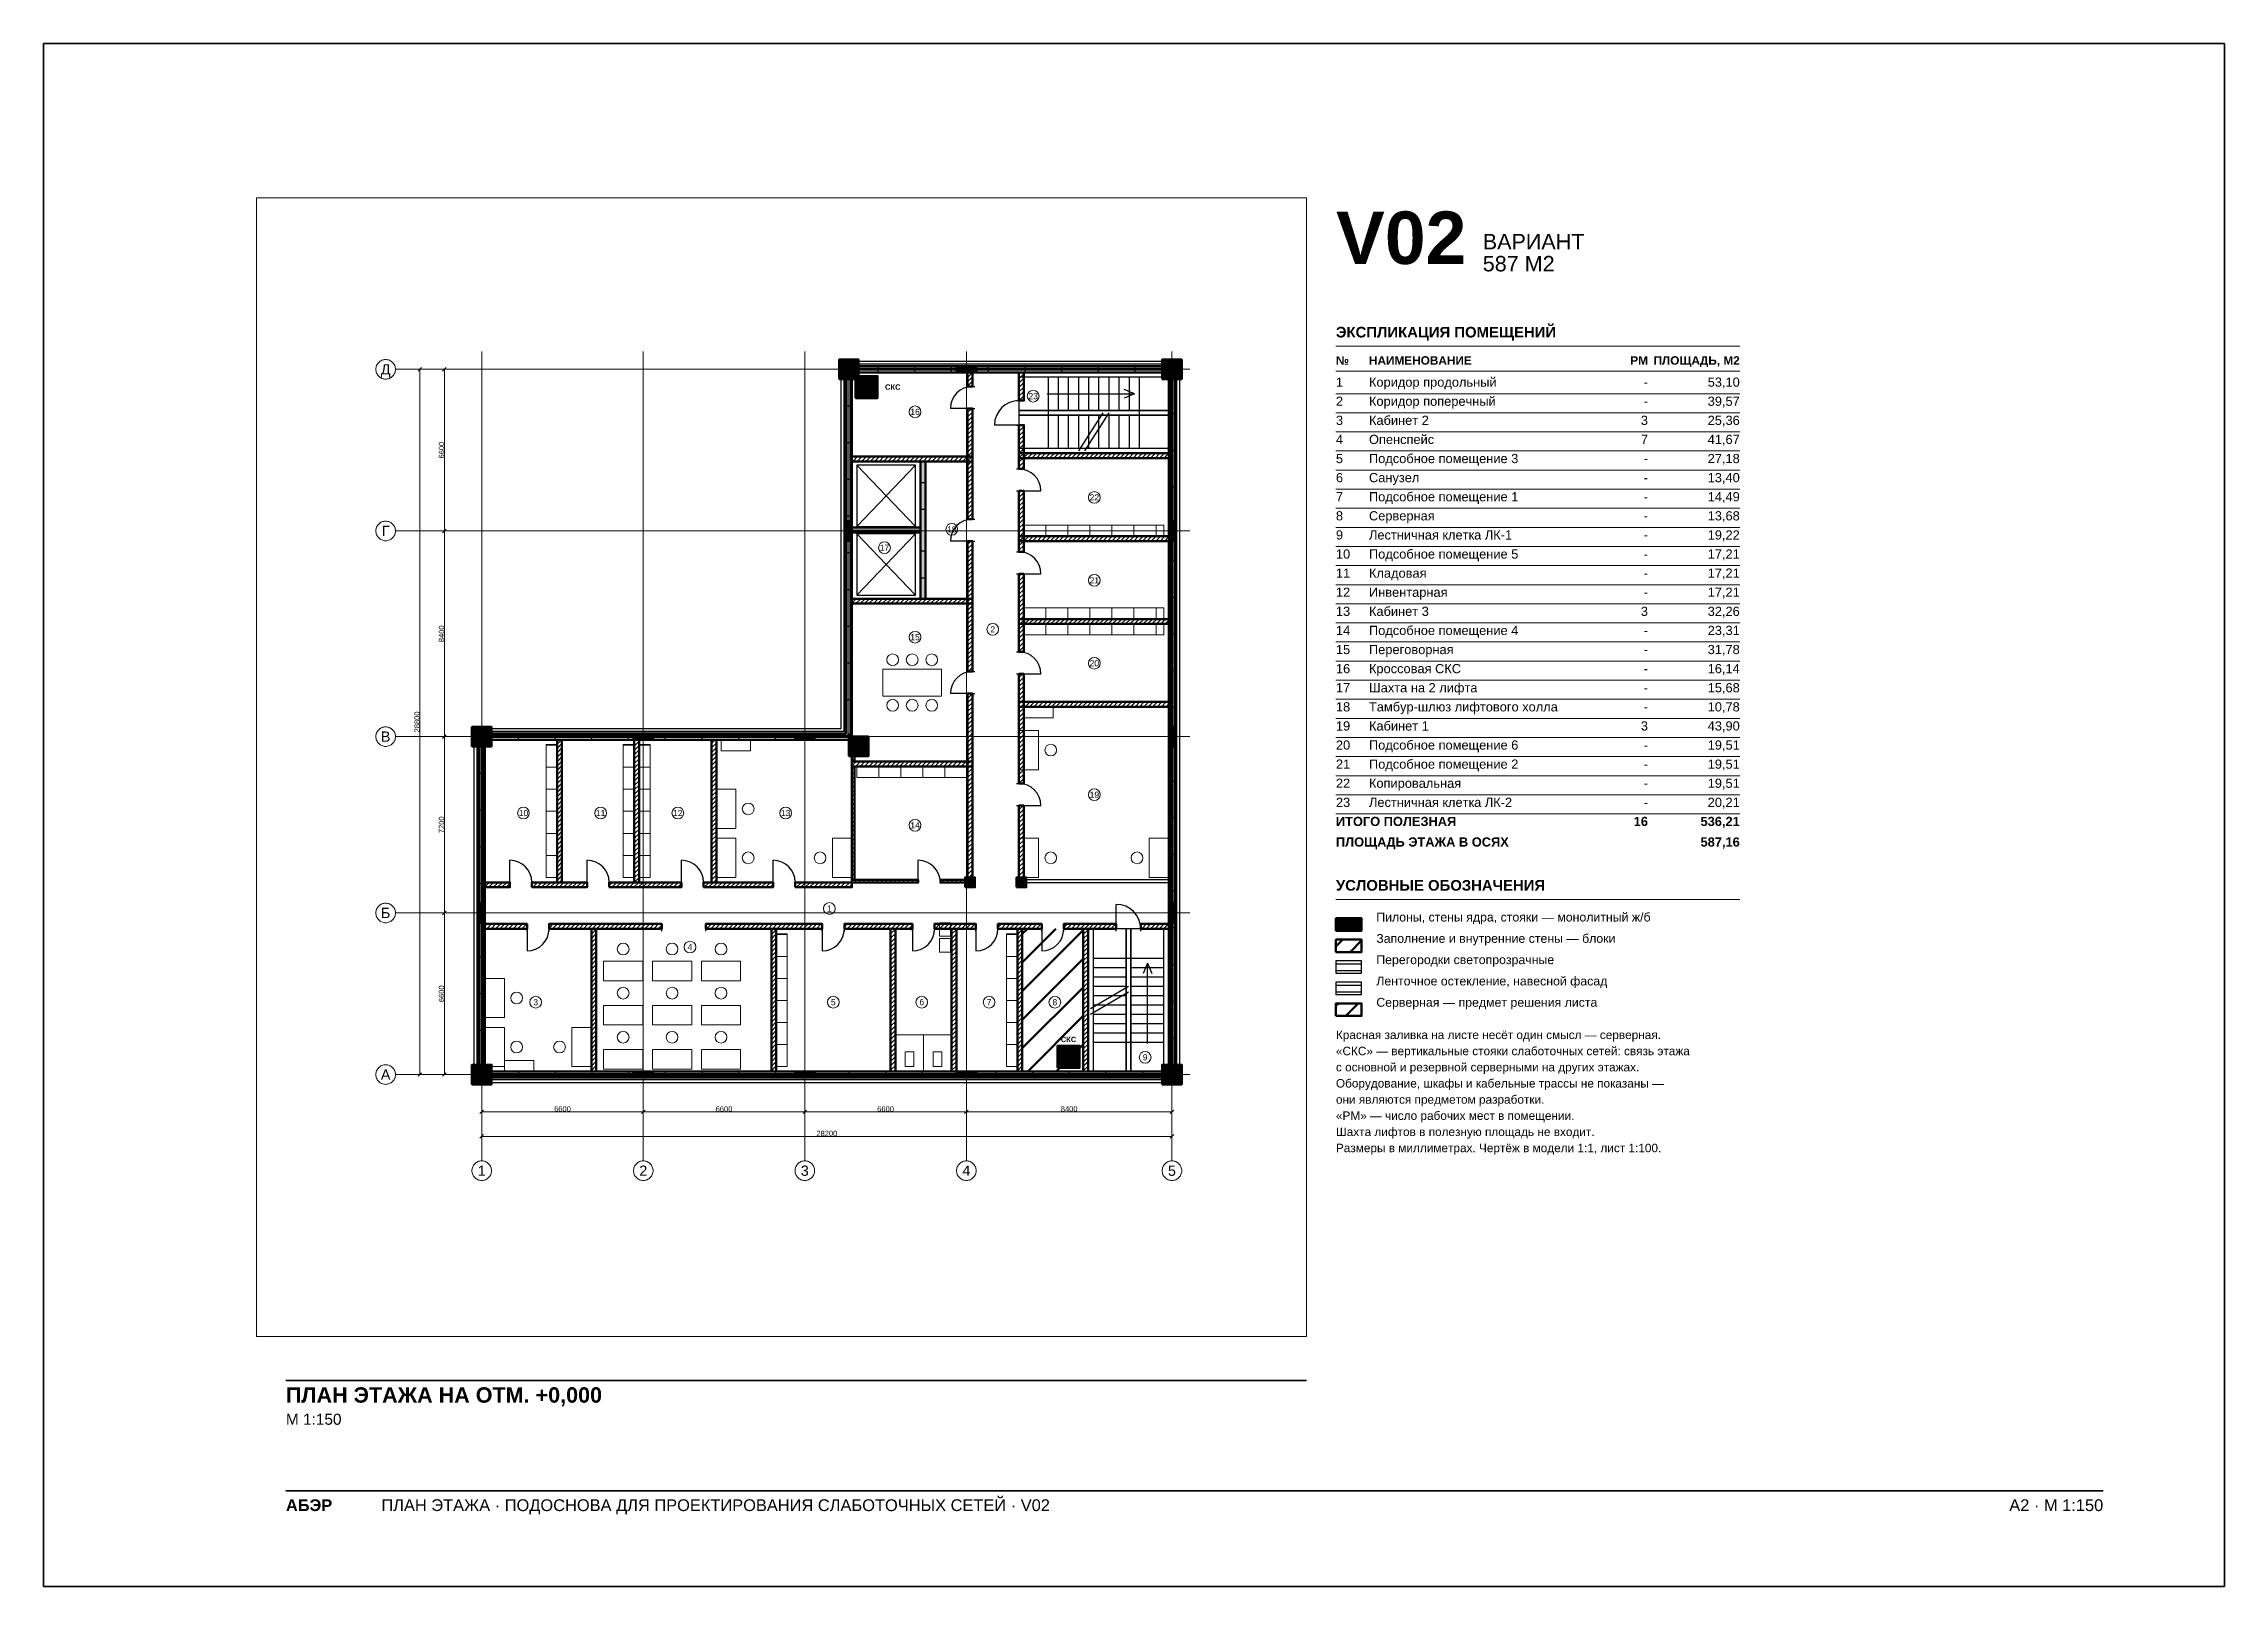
# Paper-space layout 'A2-1-100' of a CAD drawing. Header units: millimetres. Extents: x 0 to 594, y 0 to 420.
# The model-space entities are those that its viewports show. They can reach past a viewport. Long polylines and large blocks are cut down to what shows.
import ezdxf
from ezdxf.enums import TextEntityAlignment as Align

# ---------------------------------------------------------------- set-up
doc = ezdxf.new("R2010")
doc.units = ezdxf.units.MM
doc.linetypes.add('CENTER2', pattern=[2.541, 1.587, -0.318, 0.318, -0.318])
for name, color, linetype, lineweight in [('A-ANNO-LEGEND', 7, 'CONTINUOUS', 18), ('A-ANNO-NOTES', 8, 'CONTINUOUS', 13), ('A-ANNO-ROOM', 7, 'CONTINUOUS', 18), ('A-ANNO-TABLE', 7, 'CONTINUOUS', 18), ('A-DIMS', 8, 'CONTINUOUS', 13), ('A-DOOR', 3, 'CONTINUOUS', 25), ('A-ELEV', 7, 'CONTINUOUS', 25), ('A-FACADE-PANEL', 8, 'CONTINUOUS', 25), ('A-FURN', 8, 'CONTINUOUS', 18), ('A-GLAZ-RIBBON', 5, 'CONTINUOUS', 25), ('A-GRID', 8, 'CENTER2', 13), ('A-HATCH', 9, 'CONTINUOUS', 9), ('A-OUTLINE', 7, 'CONTINUOUS', 50), ('A-SANI', 8, 'CONTINUOUS', 18), ('A-STAIR', 7, 'CONTINUOUS', 25), ('A-TITLE', 7, 'CONTINUOUS', 35), ('A-VIEWPORT', 8, 'CONTINUOUS', 9), ('A-WALL-BLOCK', 9, 'CONTINUOUS', 50), ('A-WALL-GLASS', 4, 'CONTINUOUS', 25), ('A-WALL-RC', 7, 'CONTINUOUS', 50), ('E-SCS-RISER', 1, 'CONTINUOUS', 50), ('E-SERVER-ROOM', 1, 'CONTINUOUS', 50)]:
    doc.layers.add(name, color=color, linetype=linetype, lineweight=lineweight)
doc.styles.add('Arial', font='arial.ttf')
doc.styles.add('Arial-Bold', font='arialbd.ttf')
doc.styles.get("Standard").update_dxf_attribs({"font": 'arial.ttf'})

psp = doc.layouts.new('A2-1-100')

# ---------------------------------------------------------------- texts
at = {"layer": 'A-ANNO-LEGEND'}
for s, height, style, p in [('УСЛОВНЫЕ ОБОЗНАЧЕНИЯ', 2.9, 'Arial-Bold', (352, 189.4)), ('Пилоны, стены ядра, стояки — монолитный ж/б', 2.4, 'Arial', (363, 181)), ('Заполнение и внутренние стены — блоки', 2.4, 'Arial', (363, 175.2)), ('Перегородки светопрозрачные', 2.4, 'Arial', (363, 169.4)), ('Ленточное остекление, навесной фасад', 2.4, 'Arial', (363, 163.6)), ('Серверная — предмет решения листа', 2.4, 'Arial', (363, 157.8))]:
    psp.add_text(s, height=height, dxfattribs=dict(at, style=style)).set_placement(p)
at = {"layer": 'A-ANNO-NOTES', "style": 'Arial'}
for s, p in [('Красная заливка на листе несёт один смысл — серверная.', (352, 149)), ('«СКС» — вертикальные стояки слаботочных сетей: связь этажа', (352, 144.6)), ('с основной и резервной серверными на других этажах.', (352, 140.2)), ('Оборудование, шкафы и кабельные трассы не показаны —', (352, 135.8)), ('они являются предметом разработки.', (352, 131.4)), ('«РМ» — число рабочих мест в помещении.', (352, 127)), ('Шахта лифтов в полезную площадь не входит.', (352, 122.6)), ('Размеры в миллиметрах. Чертёж в модели 1:1, лист 1:100.', (352, 118.2))]:
    psp.add_text(s, height=2.3, dxfattribs=at).set_placement(p)
at = {"layer": 'A-ANNO-TABLE'}
for s, height, style, p in [('ЭКСПЛИКАЦИЯ ПОМЕЩЕНИЙ', 2.9, 'Arial-Bold', (352, 340)), ('№', 2.3, 'Arial-Bold', (352, 332.6)), ('НАИМЕНОВАНИЕ', 2.3, 'Arial-Bold', (361, 332.6)), ('1', 2.5, 'Arial', (352, 326.6)), ('Коридор продольный', 2.5, 'Arial', (361, 326.6)), ('2', 2.5, 'Arial', (352, 321.4)), ('Коридор поперечный', 2.5, 'Arial', (361, 321.4)), ('3', 2.5, 'Arial', (352, 316.2)), ('Кабинет 2', 2.5, 'Arial', (361, 316.2)), ('4', 2.5, 'Arial', (352, 311)), ('Опенспейс', 2.5, 'Arial', (361, 311)), ('5', 2.5, 'Arial', (352, 305.8)), ('6', 2.5, 'Arial', (352, 300.6)), ('Санузел', 2.5, 'Arial', (361, 300.6)), ('Подсобное помещение 3', 2.5, 'Arial', (361, 305.8)), ('7', 2.5, 'Arial', (352, 295.4)), ('Подсобное помещение 1', 2.5, 'Arial', (361, 295.4)), ('8', 2.5, 'Arial', (352, 290.2)), ('Серверная', 2.5, 'Arial', (361, 290.2)), ('9', 2.5, 'Arial', (352, 285)), ('Лестничная клетка ЛК-1', 2.5, 'Arial', (361, 285)), ('10', 2.5, 'Arial', (352, 279.8)), ('Подсобное помещение 5', 2.5, 'Arial', (361, 279.8)), ('11', 2.5, 'Arial', (352, 274.6)), ('Кладовая', 2.5, 'Arial', (361, 274.6)), ('12', 2.5, 'Arial', (352, 269.4)), ('Инвентарная', 2.5, 'Arial', (361, 269.4)), ('13', 2.5, 'Arial', (352, 264.2)), ('14', 2.5, 'Arial', (352, 259)), ('Подсобное помещение 4', 2.5, 'Arial', (361, 259)), ('Кабинет 3', 2.5, 'Arial', (361, 264.2)), ('15', 2.5, 'Arial', (352, 253.8)), ('Переговорная', 2.5, 'Arial', (361, 253.8)), ('16', 2.5, 'Arial', (352, 248.6)), ('Кроссовая СКС', 2.5, 'Arial', (361, 248.6)), ('17', 2.5, 'Arial', (352, 243.4)), ('Шахта на 2 лифта', 2.5, 'Arial', (361, 243.4)), ('18', 2.5, 'Arial', (352, 238.2)), ('Тамбур-шлюз лифтового холла', 2.5, 'Arial', (361, 238.2)), ('19', 2.5, 'Arial', (352, 233)), ('Кабинет 1', 2.5, 'Arial', (361, 233)), ('20', 2.5, 'Arial', (352, 227.8)), ('Подсобное помещение 6', 2.5, 'Arial', (361, 227.8)), ('21', 2.5, 'Arial', (352, 222.6)), ('22', 2.5, 'Arial', (352, 217.4)), ('Подсобное помещение 2', 2.5, 'Arial', (361, 222.6)), ('Копировальная', 2.5, 'Arial', (361, 217.4)), ('23', 2.5, 'Arial', (352, 212.2)), ('Лестничная клетка ЛК-2', 2.5, 'Arial', (361, 212.2)), ('ИТОГО ПОЛЕЗНАЯ', 2.5, 'Arial-Bold', (352, 207)), ('ПЛОЩАДЬ ЭТАЖА В ОСЯХ', 2.5, 'Arial-Bold', (352, 201.4))]:
    psp.add_text(s, height=height, dxfattribs=dict(at, style=style)).set_placement(p)
for s, height, style, p in [('РМ', 2.3, 'Arial-Bold', (437, 332.6)), ('ПЛОЩАДЬ, М2', 2.3, 'Arial-Bold', (462, 332.6)), ('-', 2.5, 'Arial', (437, 326.6)), ('53,10', 2.5, 'Arial', (462, 326.6)), ('-', 2.5, 'Arial', (437, 321.4)), ('39,57', 2.5, 'Arial', (462, 321.4)), ('3', 2.5, 'Arial', (437, 316.2)), ('25,36', 2.5, 'Arial', (462, 316.2)), ('7', 2.5, 'Arial', (437, 311)), ('41,67', 2.5, 'Arial', (462, 311)), ('-', 2.5, 'Arial', (437, 305.8)), ('27,18', 2.5, 'Arial', (462, 305.8)), ('13,40', 2.5, 'Arial', (462, 300.6)), ('-', 2.5, 'Arial', (437, 300.6)), ('14,49', 2.5, 'Arial', (462, 295.4)), ('-', 2.5, 'Arial', (437, 295.4)), ('-', 2.5, 'Arial', (437, 290.2)), ('13,68', 2.5, 'Arial', (462, 290.2)), ('-', 2.5, 'Arial', (437, 285)), ('19,22', 2.5, 'Arial', (462, 285)), ('-', 2.5, 'Arial', (437, 279.8)), ('17,21', 2.5, 'Arial', (462, 279.8)), ('-', 2.5, 'Arial', (437, 274.6)), ('17,21', 2.5, 'Arial', (462, 274.6)), ('-', 2.5, 'Arial', (437, 269.4)), ('17,21', 2.5, 'Arial', (462, 269.4)), ('3', 2.5, 'Arial', (437, 264.2)), ('32,26', 2.5, 'Arial', (462, 264.2)), ('23,31', 2.5, 'Arial', (462, 259)), ('-', 2.5, 'Arial', (437, 259)), ('31,78', 2.5, 'Arial', (462, 253.8)), ('-', 2.5, 'Arial', (437, 253.8)), ('-', 2.5, 'Arial', (437, 248.6)), ('16,14', 2.5, 'Arial', (462, 248.6)), ('-', 2.5, 'Arial', (437, 243.4)), ('15,68', 2.5, 'Arial', (462, 243.4)), ('-', 2.5, 'Arial', (437, 238.2)), ('10,78', 2.5, 'Arial', (462, 238.2)), ('3', 2.5, 'Arial', (437, 233)), ('43,90', 2.5, 'Arial', (462, 233)), ('-', 2.5, 'Arial', (437, 227.8)), ('19,51', 2.5, 'Arial', (462, 227.8)), ('-', 2.5, 'Arial', (437, 222.6)), ('19,51', 2.5, 'Arial', (462, 222.6)), ('19,51', 2.5, 'Arial', (462, 217.4)), ('-', 2.5, 'Arial', (437, 217.4)), ('20,21', 2.5, 'Arial', (462, 212.2)), ('16', 2.5, 'Arial-Bold', (437, 207)), ('-', 2.5, 'Arial', (437, 212.2)), ('536,21', 2.5, 'Arial-Bold', (462, 207)), ('587,16', 2.5, 'Arial-Bold', (462, 201.4))]:
    psp.add_text(s, height=height, dxfattribs=dict(at, style=style)).set_placement(p, align=Align.RIGHT)
at = {"layer": 'A-TITLE'}
for s, height, style, p in [('V02', 14.3, 'Arial-Bold', (352, 360)), ('ВАРИАНТ', 4.2, 'Arial', (392, 364)), ('587 М2', 4.2, 'Arial', (392, 358)), ('ПЛАН ЭТАЖА НА ОТМ. +0,000', 4.2, 'Arial-Bold', (66, 50)), ('М 1:150', 3, 'Arial', (66, 44)), ('ПЛАН ЭТАЖА · ПОДОСНОВА ДЛЯ ПРОЕКТИРОВАНИЯ СЛАБОТОЧНЫХ СЕТЕЙ · V02', 3.2, 'Arial', (92, 20.5)), ('АБЭР', 3.2, 'Arial-Bold', (66, 20.5))]:
    psp.add_text(s, height=height, dxfattribs=dict(at, style=style)).set_placement(p)
at = {"layer": 'A-TITLE', "style": 'Arial'}
psp.add_text('A2 · М 1:150', height=3.2, dxfattribs=at).set_placement((561, 20.5), align=Align.RIGHT)

msp = doc.modelspace()

# ---------------------------------------------------------------- texts
at = {"layer": 'A-ANNO-ROOM'}
for s, p in [('23', (22530, 27705)), ('16', (17705, 27064)), ('22', (25030, 23569)), ('18', (19205, 22264)), ('17', (16455, 21514)), ('21', (25030, 20184)), ('15', (17705, 17862)), ('2', (20880, 18180)), ('20', (25030, 16798)), ('10', (1705, 10680)), ('11', (4859, 10680)), ('12', (8013, 10680)), ('13', (12417, 10680)), ('19', (25030, 11430)), ('14', (17705, 10180)), ('1', (14205, 6780)), ('4', (8509, 5205)), ('3', (2205, 2955)), ('5', (14363, 2955)), ('6', (17979, 2955)), ('7', (20729, 2955)), ('8', (23417, 2955)), ('9', (27105, 705))]:
    msp.add_text(s, height=250, dxfattribs=at).set_placement(p, align=Align.MIDDLE_CENTER)
at = {"layer": 'A-DIMS'}
for s, p in [('6600', (-1645, 25500)), ('8400', (-1645, 18000)), ('28800', (-2645, 14400)), ('7200', (-1645, 10200)), ('6600', (-1645, 3300))]:
    msp.add_text(s, height=220, rotation=90, dxfattribs=at).set_placement(p, align=Align.MIDDLE_CENTER)
for s, p in [('6600', (3300, -1405)), ('6600', (9900, -1405)), ('6600', (16500, -1405)), ('8400', (24000, -1405)), ('28200', (14100, -2405))]:
    msp.add_text(s, height=220, dxfattribs=at).set_placement(p, align=Align.MIDDLE_CENTER)
at = {"layer": 'A-GRID'}
for s, p in [('Д', (-3925, 28800)), ('Г', (-3925, 22200)), ('В', (-3925, 13800)), ('Б', (-3925, 6600)), ('А', (-3925, 0)), ('1', (0, -3925)), ('2', (6600, -3925)), ('3', (13200, -3925)), ('4', (19800, -3925)), ('5', (28200, -3925))]:
    msp.add_text(s, height=420, dxfattribs=at).set_placement(p, align=Align.MIDDLE_CENTER)
at = {"layer": 'E-SCS-RISER', "style": 'Arial-Bold'}
for p in [(16795, 28075), (23975, 1435)]:
    msp.add_text('СКС', height=220, dxfattribs=at).set_placement(p, align=Align.MIDDLE_CENTER)

# ---------------------------------------------------------------- hatches: boundary and pattern name
at = {"layer": 'A-HATCH'}
h = msp.add_hatch(dxfattribs=at)
h.set_pattern_fill('ANSI31', scale=40)
h.paths.add_polyline_path([(19850, 28104), (20050, 28104), (20050, 28675), (20050, 28675), (19850, 28675), (19850, 28675)])
h = msp.add_hatch(dxfattribs=at)
h.set_pattern_fill('ANSI31', scale=40)
h.paths.add_polyline_path([(21950, 27525), (22150, 27525), (22150, 28675), (22150, 28675), (21950, 28675), (21950, 28675)])
h = msp.add_hatch(dxfattribs=at)
h.set_pattern_fill('ANSI31', scale=40)
h.paths.add_polyline_path([(19850, 22684), (20050, 22684), (20050, 27204), (19850, 27204)])
h = msp.add_hatch(dxfattribs=at)
h.set_pattern_fill('ANSI31', scale=40)
h.paths.add_polyline_path([(21950, 24732), (22150, 24732), (22150, 26525), (21950, 26525)])
h = msp.add_hatch(dxfattribs=at)
h.set_pattern_fill('ANSI31', scale=40)
h.paths.add_polyline_path([(15125, 25034), (15125, 25034), (20050, 25034), (20050, 25234), (15125, 25234), (15125, 25234)])
h = msp.add_hatch(dxfattribs=at)
h.set_pattern_fill('ANSI31', scale=40)
h.paths.add_polyline_path([(21950, 25175), (28075, 25175), (28075, 25175), (28075, 25375), (28075, 25375), (21950, 25375)])
h = msp.add_hatch(dxfattribs=at)
h.set_pattern_fill('ANSI31', scale=40)
h.paths.add_polyline_path([(21950, 21346), (22150, 21346), (22150, 23832), (21950, 23832)])
h = msp.add_hatch(dxfattribs=at)
h.set_pattern_fill('ANSI31', scale=40)
h.paths.add_polyline_path([(19850, 16458), (20050, 16458), (20050, 21784), (19850, 21784)])
h = msp.add_hatch(dxfattribs=at)
h.set_pattern_fill('ANSI31', scale=40)
h.paths.add_polyline_path([(21950, 21789), (28075, 21789), (28075, 21789), (28075, 21989), (28075, 21989), (21950, 21989)])
h = msp.add_hatch(dxfattribs=at)
h.set_pattern_fill('ANSI31', scale=40)
h.paths.add_polyline_path([(21950, 17261), (22150, 17261), (22150, 20446), (21950, 20446)])
h = msp.add_hatch(dxfattribs=at)
h.set_pattern_fill('ANSI31', scale=40)
h.paths.add_polyline_path([(15125, 19234), (15125, 19234), (20050, 19234), (20050, 19434), (15125, 19434), (15125, 19434)])
h = msp.add_hatch(dxfattribs=at)
h.set_pattern_fill('ANSI31', scale=40)
h.paths.add_polyline_path([(21950, 18404), (28075, 18404), (28075, 18404), (28075, 18604), (28075, 18604), (21950, 18604)])
h = msp.add_hatch(dxfattribs=at)
h.set_pattern_fill('ANSI31', scale=40)
h.paths.add_polyline_path([(21950, 11884), (22150, 11884), (22150, 16361), (21950, 16361)])
h = msp.add_hatch(dxfattribs=at)
h.set_pattern_fill('ANSI31', scale=40)
h.paths.add_polyline_path([(19850, 7850), (20050, 7850), (20050, 15558), (19850, 15558)])
h = msp.add_hatch(dxfattribs=at)
h.set_pattern_fill('ANSI31', scale=40)
h.paths.add_polyline_path([(21950, 15018), (28075, 15018), (28075, 15018), (28075, 15218), (28075, 15218), (21950, 15218)])
h = msp.add_hatch(dxfattribs=at)
h.set_pattern_fill('ANSI31', scale=40)
h.paths.add_polyline_path([(3079, 7850), (3279, 7850), (3279, 13675), (3279, 13675), (3079, 13675), (3079, 13675)])
h = msp.add_hatch(dxfattribs=at)
h.set_pattern_fill('ANSI31', scale=40)
h.paths.add_polyline_path([(6233, 7850), (6433, 7850), (6433, 13675), (6433, 13675), (6233, 13675), (6233, 13675)])
h = msp.add_hatch(dxfattribs=at)
h.set_pattern_fill('ANSI31', scale=40)
h.paths.add_polyline_path([(9387, 7850), (9587, 7850), (9587, 13675), (9587, 13675), (9387, 13675), (9387, 13675)])
h = msp.add_hatch(dxfattribs=at)
h.set_pattern_fill('ANSI31', scale=40)
h.paths.add_polyline_path([(15125, 12782), (15225, 12782), (15225, 13675), (15225, 13675), (15125, 13675), (15125, 13675)])
h = msp.add_hatch(dxfattribs=at)
h.set_pattern_fill('ANSI31', scale=40)
h.paths.add_polyline_path([(15125, 12582), (20050, 12582), (20050, 12782), (15125, 12782)])
h = msp.add_hatch(dxfattribs=at)
h.set_pattern_fill('ANSI31', scale=40)
h.paths.add_polyline_path([(15125, 7950), (15225, 7950), (15225, 12582), (15125, 12582)])
h = msp.add_hatch(dxfattribs=at)
h.set_pattern_fill('ANSI31', scale=40)
h.paths.add_polyline_path([(21950, 7850), (22150, 7850), (22150, 10984), (21950, 10984)])
h = msp.add_hatch(dxfattribs=at)
h.set_pattern_fill('ANSI31', scale=40)
h.paths.add_polyline_path([(125, 7650), (125, 7650), (1152, 7650), (1152, 7850), (125, 7850), (125, 7850)])
h = msp.add_hatch(dxfattribs=at)
h.set_pattern_fill('ANSI31', scale=40)
h.paths.add_polyline_path([(2052, 7650), (4306, 7650), (4306, 7850), (2052, 7850)])
h = msp.add_hatch(dxfattribs=at)
h.set_pattern_fill('ANSI31', scale=40)
h.paths.add_polyline_path([(5206, 7650), (8160, 7650), (8160, 7850), (5206, 7850)])
h = msp.add_hatch(dxfattribs=at)
h.set_pattern_fill('ANSI31', scale=40)
h.paths.add_polyline_path([(9060, 7650), (11906, 7650), (11906, 7850), (9060, 7850)])
h = msp.add_hatch(dxfattribs=at)
h.set_pattern_fill('ANSI31', scale=40)
h.paths.add_polyline_path([(12806, 7650), (15125, 7650), (15125, 7850), (12806, 7850)])
h = msp.add_hatch(dxfattribs=at)
h.set_pattern_fill('ANSI31', scale=40)
h.paths.add_polyline_path([(15125, 7850), (17838, 7850), (17838, 7950), (15125, 7950)])
h = msp.add_hatch(dxfattribs=at)
h.set_pattern_fill('ANSI31', scale=40)
h.paths.add_polyline_path([(18738, 7850), (19850, 7850), (19850, 7950), (18738, 7950)])
h = msp.add_hatch(dxfattribs=at)
h.set_pattern_fill('ANSI31', scale=40)
h.paths.add_polyline_path([(125, 5950), (125, 5950), (1852, 5950), (1852, 6150), (125, 6150), (125, 6150)])
h = msp.add_hatch(dxfattribs=at)
h.set_pattern_fill('ANSI31', scale=40)
h.paths.add_polyline_path([(2752, 5950), (7356, 5950), (7356, 6150), (2752, 6150)])
h = msp.add_hatch(dxfattribs=at)
h.set_pattern_fill('ANSI31', scale=40)
h.paths.add_polyline_path([(4479, 125), (4679, 125), (4679, 125), (4679, 5950), (4479, 5950), (4479, 125)])
h = msp.add_hatch(dxfattribs=at)
h.set_pattern_fill('ANSI31', scale=40)
h.paths.add_polyline_path([(9156, 5950), (13916, 5950), (13916, 6150), (9156, 6150)])
h = msp.add_hatch(dxfattribs=at)
h.set_pattern_fill('ANSI31', scale=40)
h.paths.add_polyline_path([(11833, 125), (12033, 125), (12033, 125), (12033, 5950), (11833, 5950), (11833, 125)])
h = msp.add_hatch(dxfattribs=at)
h.set_pattern_fill('ANSI31', scale=40)
h.paths.add_polyline_path([(14816, 5950), (17599, 5950), (17599, 6150), (14816, 6150)])
h = msp.add_hatch(dxfattribs=at)
h.set_pattern_fill('ANSI31', scale=40)
h.paths.add_polyline_path([(16699, 125), (16899, 125), (16899, 125), (16899, 5950), (16699, 5950), (16699, 125)])
h = msp.add_hatch(dxfattribs=at)
h.set_pattern_fill('ANSI31', scale=40)
h.paths.add_polyline_path([(18499, 5950), (20193, 5950), (20193, 6150), (18499, 6150)])
h = msp.add_hatch(dxfattribs=at)
h.set_pattern_fill('ANSI31', scale=40)
h.paths.add_polyline_path([(19199, 125), (19399, 125), (19399, 125), (19399, 5950), (19199, 5950), (19199, 125)])
h = msp.add_hatch(dxfattribs=at)
h.set_pattern_fill('ANSI31', scale=40)
h.paths.add_polyline_path([(21093, 5950), (22881, 5950), (22881, 6150), (21093, 6150)])
h = msp.add_hatch(dxfattribs=at)
h.set_pattern_fill('ANSI31', scale=40)
h.paths.add_polyline_path([(21887, 125), (22087, 125), (22087, 125), (22087, 5950), (21887, 5950), (21887, 125)])
h = msp.add_hatch(dxfattribs=at)
h.set_pattern_fill('ANSI31', scale=40)
h.paths.add_polyline_path([(23781, 5950), (25925, 5950), (25925, 6150), (23781, 6150)])
h = msp.add_hatch(dxfattribs=at)
h.set_pattern_fill('ANSI31', scale=40)
h.paths.add_polyline_path([(24575, 125), (24775, 125), (24775, 125), (24775, 5950), (24575, 5950), (24575, 125)])
h = msp.add_hatch(dxfattribs=at)
h.set_pattern_fill('ANSI31', scale=40)
h.paths.add_polyline_path([(26925, 5950), (28075, 5950), (28075, 5950), (28075, 6150), (28075, 6150), (26925, 6150)])
at = {"layer": 'A-WALL-RC'}
h = msp.add_hatch(color=7, dxfattribs=at)
h.dxf.hatch_style = 1
h.paths.add_polyline_path([(14600, 28400), (15400, 28400), (15400, 29200), (14600, 29200)])
h = msp.add_hatch(color=7, dxfattribs=at)
h.dxf.hatch_style = 1
h.paths.add_polyline_path([(19400, 28675), (20200, 28675), (20200, 28925), (19400, 28925)])
h = msp.add_hatch(color=7, dxfattribs=at)
h.dxf.hatch_style = 1
h.paths.add_polyline_path([(27800, 28400), (28600, 28400), (28600, 29200), (27800, 29200)])
h = msp.add_hatch(color=7, dxfattribs=at)
h.dxf.hatch_style = 1
h.paths.add_polyline_path([(17925, 19434), (18125, 19434), (18125, 25034), (17925, 25034)])
h = msp.add_hatch(color=7, dxfattribs=at)
h.dxf.hatch_style = 1
h.paths.add_polyline_path([(14875, 21800), (15125, 21800), (15125, 22600), (14875, 22600)])
h = msp.add_hatch(color=7, dxfattribs=at)
h.dxf.hatch_style = 1
h.paths.add_polyline_path([(15125, 22134), (15125, 22134), (17925, 22134), (17925, 22334), (15125, 22334), (15125, 22334)])
h = msp.add_hatch(color=7, dxfattribs=at)
h.dxf.hatch_style = 1
h.paths.add_polyline_path([(28075, 21800), (28325, 21800), (28325, 22600), (28075, 22600)])
h = msp.add_hatch(color=7, dxfattribs=at)
h.dxf.hatch_style = 1
h.paths.add_polyline_path([(-400, 13400), (400, 13400), (400, 14200), (-400, 14200)])
h = msp.add_hatch(color=7, dxfattribs=at)
h.dxf.hatch_style = 1
h.paths.add_polyline_path([(6200, 13675), (7000, 13675), (7000, 13925), (6200, 13925)])
h = msp.add_hatch(color=7, dxfattribs=at)
h.dxf.hatch_style = 1
h.paths.add_polyline_path([(12800, 13675), (13600, 13675), (13600, 13925), (12800, 13925)])
h = msp.add_hatch(color=7, dxfattribs=at)
h.dxf.hatch_style = 1
h.paths.add_polyline_path([(15000, 13000), (15800, 13000), (15800, 13800), (15000, 13800)])
h = msp.add_hatch(color=7, dxfattribs=at)
h.dxf.hatch_style = 1
h.paths.add_polyline_path([(28075, 13400), (28325, 13400), (28325, 14200), (28075, 14200)])
h = msp.add_hatch(color=7, dxfattribs=at)
h.dxf.hatch_style = 1
h.paths.add_polyline_path([(19750, 7650), (20150, 7650), (20150, 8050), (19750, 8050)])
h = msp.add_hatch(color=7, dxfattribs=at)
h.dxf.hatch_style = 1
h.paths.add_polyline_path([(21850, 7650), (22250, 7650), (22250, 8050), (21850, 8050)])
h = msp.add_hatch(color=7, dxfattribs=at)
h.dxf.hatch_style = 1
h.paths.add_polyline_path([(-125, 6200), (125, 6200), (125, 7000), (-125, 7000)])
h = msp.add_hatch(color=7, dxfattribs=at)
h.dxf.hatch_style = 1
h.paths.add_polyline_path([(28075, 6200), (28325, 6200), (28325, 7000), (28075, 7000)])
h = msp.add_hatch(color=7, dxfattribs=at)
h.dxf.hatch_style = 1
h.paths.add_polyline_path([(-400, -400), (400, -400), (400, 400), (-400, 400)])
h = msp.add_hatch(color=7, dxfattribs=at)
h.dxf.hatch_style = 1
h.paths.add_polyline_path([(6200, -125), (7000, -125), (7000, 125), (6200, 125)])
h = msp.add_hatch(color=7, dxfattribs=at)
h.dxf.hatch_style = 1
h.paths.add_polyline_path([(12800, -125), (13600, -125), (13600, 125), (12800, 125)])
h = msp.add_hatch(color=7, dxfattribs=at)
h.dxf.hatch_style = 1
h.paths.add_polyline_path([(19400, -125), (20200, -125), (20200, 125), (19400, 125)])
h = msp.add_hatch(color=7, dxfattribs=at)
h.dxf.hatch_style = 1
h.paths.add_polyline_path([(27800, -400), (28600, -400), (28600, 400), (27800, 400)])
at = {"layer": 'E-SCS-RISER'}
h = msp.add_hatch(color=7, dxfattribs=at)
h.dxf.hatch_style = 1
h.paths.add_polyline_path([(15275, 27625), (16175, 27625), (16175, 28525), (15275, 28525)])
h = msp.add_hatch(color=7, dxfattribs=at)
h.dxf.hatch_style = 1
h.paths.add_polyline_path([(23525, 275), (24425, 275), (24425, 1175), (23525, 1175)])
at = {"layer": 'E-SERVER-ROOM'}
h = msp.add_hatch(dxfattribs=at)
h.set_pattern_fill('ANSI31', scale=260)
h.paths.add_polyline_path([(22087, 125), (24575, 125), (24575, 5950), (22087, 5950)])

# ---------------------------------------------------------------- linework, layer by layer
at = {"layer": 'A-ANNO-ROOM'}
for centre in [(22530, 27705), (17705, 27064), (25030, 23569), (19205, 22264), (16455, 21514), (25030, 20184), (17705, 17862), (20880, 18180), (25030, 16798), (25030, 11430), (1705, 10680), (4859, 10680), (8013, 10680), (12417, 10680), (17705, 10180), (14205, 6780), (8509, 5205), (2205, 2955), (14363, 2955), (17979, 2955), (20729, 2955), (23417, 2955), (27105, 705)]:
    msp.add_circle(centre, 240, dxfattribs=at)
at = {"layer": 'A-DIMS'}
for p, q in [((-2596, 28729), (-2454, 28871)), ((-2525, 0), (-2525, 28800)), ((-1596, 28729), (-1454, 28871)), ((-1525, 22200), (-1525, 28800)), ((-1596, 22129), (-1454, 22271)), ((-1596, 22129), (-1454, 22271)), ((-1525, 13800), (-1525, 22200)), ((-1596, 13729), (-1454, 13871)), ((-1596, 13729), (-1454, 13871)), ((-1525, 6600), (-1525, 13800)), ((-1596, 6529), (-1454, 6671)), ((-1596, 6529), (-1454, 6671)), ((-1525, 0), (-1525, 6600)), ((-2596, -71), (-2454, 71)), ((-1596, -71), (-1454, 71)), ((-71, -1596), (71, -1454)), ((0, -1525), (6600, -1525)), ((6529, -1596), (6671, -1454)), ((6529, -1596), (6671, -1454)), ((6600, -1525), (13200, -1525)), ((13129, -1596), (13271, -1454)), ((13129, -1596), (13271, -1454)), ((13200, -1525), (19800, -1525)), ((19729, -1596), (19871, -1454)), ((19729, -1596), (19871, -1454)), ((19800, -1525), (28200, -1525)), ((28129, -1596), (28271, -1454)), ((-71, -2596), (71, -2454)), ((0, -2525), (28200, -2525)), ((28129, -2596), (28271, -2454))]:
    msp.add_line(p, q, dxfattribs=at)
at = {"layer": 'A-DOOR'}
for p, q in [((19950, 28104), (20150, 28104)), ((20050, 27204), (19150, 27204)), ((19950, 27204), (20150, 27204)), ((21850, 27525), (22050, 27525)), ((21950, 26525), (20950, 26525)), ((21850, 26525), (22050, 26525)), ((17925, 24184), (18125, 24184)), ((21850, 24732), (22050, 24732)), ((21850, 23832), (22050, 23832)), ((21950, 23832), (22850, 23832)), ((17925, 23084), (18125, 23084)), ((19950, 22684), (20150, 22684)), ((17925, 21384), (18125, 21384)), ((20050, 21784), (19150, 21784)), ((19950, 21784), (20150, 21784)), ((21850, 21346), (22050, 21346)), ((17925, 20284), (18125, 20284)), ((21850, 20446), (22050, 20446)), ((21950, 20446), (22850, 20446)), ((21850, 17261), (22050, 17261)), ((19950, 16458), (20150, 16458)), ((21850, 16361), (22050, 16361)), ((21950, 16361), (22850, 16361)), ((20050, 15558), (19150, 15558)), ((19950, 15558), (20150, 15558)), ((21850, 11884), (22050, 11884)), ((21850, 10984), (22050, 10984)), ((21950, 10984), (22850, 10984)), ((1152, 7850), (1152, 8750)), ((4306, 7850), (4306, 8750)), ((8160, 7850), (8160, 8750)), ((11906, 7850), (11906, 8750)), ((17838, 7850), (17838, 8750)), ((1152, 7750), (1152, 7950)), ((2052, 7750), (2052, 7950)), ((4306, 7750), (4306, 7950)), ((5206, 7750), (5206, 7950)), ((8160, 7750), (8160, 7950)), ((9060, 7750), (9060, 7950)), ((11906, 7750), (11906, 7950)), ((12806, 7750), (12806, 7950)), ((17838, 7800), (17838, 7900)), ((18738, 7800), (18738, 7900)), ((25925, 5950), (25925, 6950)), ((1852, 5850), (1852, 6050)), ((1852, 5950), (1852, 5050)), ((2752, 5850), (2752, 6050)), ((7356, 5850), (7356, 6050)), ((9156, 5850), (9156, 6050)), ((13916, 5850), (13916, 6050)), ((13916, 5950), (13916, 5050)), ((14816, 5850), (14816, 6050)), ((17599, 5850), (17599, 6050)), ((17599, 5950), (17599, 5050)), ((18499, 5850), (18499, 6050)), ((20193, 5850), (20193, 6050)), ((20193, 5950), (20193, 5050)), ((21093, 5850), (21093, 6050)), ((22881, 5850), (22881, 6050)), ((22881, 5950), (22881, 5050)), ((23781, 5850), (23781, 6050)), ((25925, 5850), (25925, 6050)), ((26925, 5850), (26925, 6050))]:
    msp.add_line(p, q, dxfattribs=at)
for centre, radius, start, end in [((20050, 27204), 900, 90, 180), ((21950, 26525), 1000, 90, 180), ((21950, 23832), 900, 0, 90), ((20050, 21784), 900, 90, 180), ((21950, 20446), 900, 0, 90), ((21950, 16361), 900, 0, 90), ((20050, 15558), 900, 90, 180), ((21950, 10984), 900, 0, 90), ((1152, 7850), 900, 0, 90), ((4306, 7850), 900, 0, 90), ((8160, 7850), 900, 0, 90), ((11906, 7850), 900, 0, 90), ((17838, 7850), 900, 0, 90), ((25925, 5950), 1000, 0, 90), ((1852, 5950), 900, -90, 0), ((13916, 5950), 900, -90, 0), ((17599, 5950), 900, -90, 0), ((20193, 5950), 900, -90, 0), ((22881, 5950), 900, -90, 0)]:
    msp.add_arc(centre, radius, start, end, dxfattribs=at)
at = {"layer": 'A-ELEV'}
for p, q in [((15325, 22384), (17725, 24884)), ((15325, 24884), (17725, 22384)), ((15125, 22234), (17925, 22234)), ((15325, 19584), (17725, 22084)), ((15325, 22084), (17725, 19584))]:
    msp.add_line(p, q, dxfattribs=at)
for points in [[(15325, 22384), (17725, 22384), (17725, 24884), (15325, 24884)], [(15325, 19584), (17725, 19584), (17725, 22084), (15325, 22084)]]:
    msp.add_lwpolyline(points, close=True, dxfattribs=at)
at = {"layer": 'A-FACADE-PANEL'}
for points in [[(28525, 29125), (14675, 29125), (14675, 14125), (-325, 14125), (-325, -325), (28525, -325)], [(28405, 29005), (14795, 29005), (14795, 14005), (-205, 14005), (-205, -205), (28405, -205)]]:
    msp.add_lwpolyline(points, close=True, dxfattribs=at)
at = {"layer": 'A-FURN'}
for p, q in [((23050, 21989), (23050, 22439)), ((23950, 21989), (23950, 22439)), ((24850, 21989), (24850, 22439)), ((25750, 21989), (25750, 22439)), ((26650, 21989), (26650, 22439)), ((27550, 21989), (27550, 22439)), ((23050, 18604), (23050, 19054)), ((23950, 18604), (23950, 19054)), ((24850, 18604), (24850, 19054)), ((25750, 18604), (25750, 19054)), ((26650, 18604), (26650, 19054)), ((27550, 18604), (27550, 19054)), ((23050, 17954), (23050, 18404)), ((23950, 17954), (23950, 18404)), ((24850, 17954), (24850, 18404)), ((25750, 17954), (25750, 18404)), ((26650, 17954), (26650, 18404)), ((27550, 17954), (27550, 18404)), ((2629, 13450), (3079, 13450)), ((5783, 13450), (6233, 13450)), ((6433, 13450), (6883, 13450)), ((2629, 12550), (3079, 12550)), ((5783, 12550), (6233, 12550)), ((6433, 12550), (6883, 12550)), ((16225, 12132), (16225, 12582)), ((17125, 12132), (17125, 12582)), ((18025, 12132), (18025, 12582)), ((18925, 12132), (18925, 12582)), ((19825, 12132), (19825, 12582)), ((2629, 11650), (3079, 11650)), ((5783, 11650), (6233, 11650)), ((6433, 11650), (6883, 11650)), ((2629, 10750), (3079, 10750)), ((5783, 10750), (6233, 10750)), ((6433, 10750), (6883, 10750)), ((2629, 9850), (3079, 9850)), ((5783, 9850), (6233, 9850)), ((6433, 9850), (6883, 9850)), ((2629, 8950), (3079, 8950)), ((5783, 8950), (6233, 8950)), ((6433, 8950), (6883, 8950)), ((12033, 5725), (12483, 5725)), ((21437, 5725), (21887, 5725)), ((12033, 4825), (12483, 4825)), ((21437, 4825), (21887, 4825)), ((12033, 3925), (12483, 3925)), ((21437, 3925), (21887, 3925)), ((12033, 3025), (12483, 3025)), ((21437, 3025), (21887, 3025)), ((12033, 2125), (12483, 2125)), ((21437, 2125), (21887, 2125)), ((12033, 1225), (12483, 1225)), ((21437, 1225), (21887, 1225))]:
    msp.add_line(p, q, dxfattribs=at)
for points in [[(22150, 21989), (27875, 21989), (27875, 22439), (22150, 22439)], [(22150, 18604), (27875, 18604), (27875, 19054), (22150, 19054)], [(22150, 17954), (27875, 17954), (27875, 18404), (22150, 18404)], [(16388, 15458), (18788, 15458), (18788, 16558), (16388, 16558)], [(22150, 14568), (23350, 14568), (23350, 15018), (22150, 15018)], [(2629, 8050), (3079, 8050), (3079, 13475), (2629, 13475)], [(5783, 8050), (6233, 8050), (6233, 13475), (5783, 13475)], [(6433, 8050), (6883, 8050), (6883, 13475), (6433, 13475)], [(9787, 13225), (10987, 13225), (10987, 13675), (9787, 13675)], [(21950, 12450), (22750, 12450), (22750, 14050), (21950, 14050)], [(15325, 12132), (19850, 12132), (19850, 12582), (15325, 12582)], [(9587, 10050), (10387, 10050), (10387, 11650), (9587, 11650)], [(9587, 8050), (10387, 8050), (10387, 9650), (9587, 9650)], [(14325, 8050), (15125, 8050), (15125, 9650), (14325, 9650)], [(21950, 8050), (22750, 8050), (22750, 9650), (21950, 9650)], [(27275, 8050), (28075, 8050), (28075, 9650), (27275, 9650)], [(12033, 325), (12483, 325), (12483, 5750), (12033, 5750)], [(21437, 325), (21887, 325), (21887, 5750), (21437, 5750)], [(4979, 3825), (6579, 3825), (6579, 4625), (4979, 4625)], [(6979, 3825), (8579, 3825), (8579, 4625), (6979, 4625)], [(8979, 3825), (10579, 3825), (10579, 4625), (8979, 4625)], [(125, 2325), (925, 2325), (925, 3925), (125, 3925)], [(4979, 2025), (6579, 2025), (6579, 2825), (4979, 2825)], [(6979, 2025), (8579, 2025), (8579, 2825), (6979, 2825)], [(8979, 2025), (10579, 2025), (10579, 2825), (8979, 2825)], [(125, 325), (925, 325), (925, 1925), (125, 1925)], [(3679, 325), (4479, 325), (4479, 1925), (3679, 1925)], [(4979, 225), (6579, 225), (6579, 1025), (4979, 1025)], [(6979, 225), (8579, 225), (8579, 1025), (6979, 1025)], [(8979, 225), (10579, 225), (10579, 1025), (8979, 1025)], [(925, 125), (2125, 125), (2125, 575), (925, 575)]]:
    msp.add_lwpolyline(points, close=True, dxfattribs=at)
for centre in [(16788, 16938), (17588, 16938), (18388, 16938), (16788, 15078), (17588, 15078), (18388, 15078), (23250, 13250), (10887, 10850), (10887, 8850), (13825, 8850), (23250, 8850), (26775, 8850), (5779, 5125), (7779, 5125), (9779, 5125), (5779, 3325), (7779, 3325), (9779, 3325), (1425, 3125), (1425, 1125), (3179, 1125), (5779, 1525), (7779, 1525), (9779, 1525)]:
    msp.add_circle(centre, 240, dxfattribs=at)
at = {"layer": 'A-GLAZ-RIBBON'}
for p, q in [((15125, 28800), (14875, 28800)), ((14960, 28800), (14960, 13800)), ((28200, 28840), (15000, 28840)), ((28200, 28760), (15000, 28760)), ((15040, 28800), (15040, 13800)), ((16200, 28675), (16200, 28925)), ((17700, 28675), (17700, 28925)), ((19200, 28675), (19200, 28925)), ((20700, 28675), (20700, 28925)), ((22200, 28675), (22200, 28925)), ((23700, 28675), (23700, 28925)), ((25200, 28675), (25200, 28925)), ((26700, 28675), (26700, 28925)), ((28160, 0), (28160, 28800)), ((28200, 28675), (28200, 28925)), ((28240, 0), (28240, 28800)), ((28075, 28500), (28325, 28500)), ((15125, 27300), (14875, 27300)), ((28075, 27000), (28325, 27000)), ((15125, 25800), (14875, 25800)), ((28075, 25500), (28325, 25500)), ((15125, 24300), (14875, 24300)), ((28075, 24000), (28325, 24000)), ((15125, 22800), (14875, 22800)), ((28075, 22500), (28325, 22500)), ((15125, 21300), (14875, 21300)), ((28075, 21000), (28325, 21000)), ((15125, 19800), (14875, 19800)), ((28075, 19500), (28325, 19500)), ((15125, 18300), (14875, 18300)), ((28075, 18000), (28325, 18000)), ((15125, 16800), (14875, 16800)), ((28075, 16500), (28325, 16500)), ((15125, 15300), (14875, 15300)), ((28075, 15000), (28325, 15000)), ((125, 13800), (-125, 13800)), ((-40, 13800), (-40, 0)), ((0, 13675), (0, 13925)), ((15000, 13840), (0, 13840)), ((15000, 13760), (0, 13760)), ((40, 13800), (40, 0)), ((1500, 13675), (1500, 13925)), ((3000, 13675), (3000, 13925)), ((4500, 13675), (4500, 13925)), ((6000, 13675), (6000, 13925)), ((7500, 13675), (7500, 13925)), ((9000, 13675), (9000, 13925)), ((10500, 13675), (10500, 13925)), ((12000, 13675), (12000, 13925)), ((13500, 13675), (13500, 13925)), ((15125, 13800), (14875, 13800)), ((15000, 13675), (15000, 13925)), ((28075, 13500), (28325, 13500)), ((125, 12300), (-125, 12300)), ((28075, 12000), (28325, 12000)), ((125, 10800), (-125, 10800)), ((28075, 10500), (28325, 10500)), ((125, 9300), (-125, 9300)), ((28075, 9000), (28325, 9000)), ((125, 7800), (-125, 7800)), ((28075, 7500), (28325, 7500)), ((125, 6300), (-125, 6300)), ((28075, 6000), (28325, 6000)), ((125, 4800), (-125, 4800)), ((28075, 4500), (28325, 4500)), ((125, 3300), (-125, 3300)), ((28075, 3000), (28325, 3000)), ((125, 1800), (-125, 1800)), ((28075, 1500), (28325, 1500)), ((125, 300), (-125, 300)), ((0, 125), (0, -125)), ((0, 40), (28200, 40)), ((1500, 125), (1500, -125)), ((3000, 125), (3000, -125)), ((4500, 125), (4500, -125)), ((6000, 125), (6000, -125)), ((7500, 125), (7500, -125)), ((9000, 125), (9000, -125)), ((10500, 125), (10500, -125)), ((12000, 125), (12000, -125)), ((13500, 125), (13500, -125)), ((15000, 125), (15000, -125)), ((16500, 125), (16500, -125)), ((18000, 125), (18000, -125)), ((19500, 125), (19500, -125)), ((21000, 125), (21000, -125)), ((22500, 125), (22500, -125)), ((24000, 125), (24000, -125)), ((25500, 125), (25500, -125)), ((27000, 125), (27000, -125)), ((28075, 0), (28325, 0)), ((0, -40), (28200, -40))]:
    msp.add_line(p, q, dxfattribs=at)
at = {"layer": 'A-GRID'}
for p, q in [((0, -3525), (0, 29525)), ((6600, -3525), (6600, 29525)), ((13200, -3525), (13200, 29525)), ((19800, -3525), (19800, 29525)), ((28200, -3525), (28200, 29525)), ((-3525, 28800), (28925, 28800)), ((-3525, 22200), (28925, 22200)), ((-3525, 13800), (28925, 13800)), ((-3525, 6600), (28925, 6600)), ((-3525, 0), (28925, 0))]:
    msp.add_line(p, q, dxfattribs=at)
for centre in [(-3925, 28800), (-3925, 22200), (-3925, 13800), (-3925, 6600), (-3925, 0), (0, -3925), (6600, -3925), (13200, -3925), (19800, -3925), (28200, -3925)]:
    msp.add_circle(centre, 400, dxfattribs=at)
at = {"layer": 'A-OUTLINE'}
for points in [[(28325, 28925), (14875, 28925), (14875, 13925), (-125, 13925), (-125, -125), (28325, -125)], [(28075, 28675), (15125, 28675), (15125, 13675), (125, 13675), (125, 125), (28075, 125)]]:
    msp.add_lwpolyline(points, close=True, dxfattribs=at)
at = {"layer": 'A-SANI'}
for points in [[(18699, 5650), (19159, 5650), (19159, 6200), (18699, 6200)], [(18699, 5000), (19159, 5000), (19159, 5550), (18699, 5550)], [(16899, 125), (18049, 125), (18049, 1625), (16899, 1625)], [(17294, 325), (17654, 325), (17654, 925), (17294, 925)], [(18049, 125), (19199, 125), (19199, 1625), (18049, 1625)], [(18444, 325), (18804, 325), (18804, 925), (18444, 925)]]:
    msp.add_lwpolyline(points, close=True, dxfattribs=at)
at = {"layer": 'A-STAIR'}
for p, q in [((23100, 27800), (26675, 27800)), ((23150, 25575), (23150, 28475)), ((23564, 27125), (23564, 28475)), ((23978, 27125), (23978, 28475)), ((24392, 27125), (24392, 28475)), ((24806, 27125), (24806, 28475)), ((25219, 27125), (25219, 28475)), ((25633, 27125), (25633, 28475)), ((26047, 27125), (26047, 28475)), ((26675, 27800), (26255, 27980)), ((26675, 27800), (26255, 27620)), ((26461, 27125), (26461, 28475)), ((26875, 27125), (26875, 28475)), ((26875, 25575), (26875, 28475)), ((23564, 25575), (23564, 26925)), ((23978, 25575), (23978, 26925)), ((24392, 25475), (25385, 27025)), ((24392, 25575), (24392, 26925)), ((24640, 25475), (25633, 27025)), ((24806, 25575), (24806, 26925)), ((25219, 25575), (25219, 26925)), ((25633, 25575), (25633, 26925)), ((26047, 25575), (26047, 26925)), ((26461, 25575), (26461, 26925)), ((26875, 25575), (26875, 26925)), ((24975, 4750), (26325, 4750)), ((24975, 4750), (27875, 4750)), ((26525, 4750), (27875, 4750)), ((27200, 4550), (27020, 4130)), ((27200, 1275), (27200, 4550)), ((27200, 4550), (27380, 4130)), ((24875, 2695), (26425, 3608)), ((24975, 4369), (26325, 4369)), ((24975, 3989), (26325, 3989)), ((24975, 3608), (26325, 3608)), ((26525, 4369), (27875, 4369)), ((26525, 3989), (27875, 3989)), ((26525, 3608), (27875, 3608)), ((24875, 2467), (26425, 3380)), ((24975, 3228), (26325, 3228)), ((24975, 2847), (26325, 2847)), ((26525, 3228), (27875, 3228)), ((26525, 2847), (27875, 2847)), ((24975, 2467), (26325, 2467)), ((24975, 2086), (26325, 2086)), ((26525, 2467), (27875, 2467)), ((26525, 2086), (27875, 2086)), ((24975, 1706), (26325, 1706)), ((24975, 1325), (27875, 1325)), ((26525, 1706), (27875, 1706))]:
    msp.add_line(p, q, dxfattribs=at)
for points in [[(21950, 27125), (28075, 27125), (28075, 28475), (21950, 28475)], [(21950, 26925), (28075, 26925), (28075, 27125), (21950, 27125)], [(21950, 25575), (28075, 25575), (28075, 26925), (21950, 26925)], [(24975, 125), (26325, 125), (26325, 5950), (24975, 5950)], [(26325, 125), (26525, 125), (26525, 5950), (26325, 5950)], [(26525, 125), (27875, 125), (27875, 5950), (26525, 5950)]]:
    msp.add_lwpolyline(points, close=True, dxfattribs=at)
at = {"layer": 'A-WALL-BLOCK'}
for points in [[(19850, 28104), (20050, 28104), (20050, 28675), (20050, 28675), (19850, 28675), (19850, 28675)], [(21950, 27525), (22150, 27525), (22150, 28675), (22150, 28675), (21950, 28675), (21950, 28675)], [(19850, 22684), (20050, 22684), (20050, 27204), (19850, 27204)], [(21950, 24732), (22150, 24732), (22150, 26525), (21950, 26525)], [(15125, 25034), (15125, 25034), (20050, 25034), (20050, 25234), (15125, 25234), (15125, 25234)], [(21950, 25175), (28075, 25175), (28075, 25175), (28075, 25375), (28075, 25375), (21950, 25375)], [(21950, 21346), (22150, 21346), (22150, 23832), (21950, 23832)], [(19850, 16458), (20050, 16458), (20050, 21784), (19850, 21784)], [(21950, 21789), (28075, 21789), (28075, 21789), (28075, 21989), (28075, 21989), (21950, 21989)], [(21950, 17261), (22150, 17261), (22150, 20446), (21950, 20446)], [(15125, 19234), (15125, 19234), (20050, 19234), (20050, 19434), (15125, 19434), (15125, 19434)], [(21950, 18404), (28075, 18404), (28075, 18404), (28075, 18604), (28075, 18604), (21950, 18604)], [(21950, 11884), (22150, 11884), (22150, 16361), (21950, 16361)], [(19850, 7850), (20050, 7850), (20050, 15558), (19850, 15558)], [(21950, 15018), (28075, 15018), (28075, 15018), (28075, 15218), (28075, 15218), (21950, 15218)], [(3079, 7850), (3279, 7850), (3279, 13675), (3279, 13675), (3079, 13675), (3079, 13675)], [(6233, 7850), (6433, 7850), (6433, 13675), (6433, 13675), (6233, 13675), (6233, 13675)], [(9387, 7850), (9587, 7850), (9587, 13675), (9587, 13675), (9387, 13675), (9387, 13675)], [(15125, 12782), (15225, 12782), (15225, 13675), (15225, 13675), (15125, 13675), (15125, 13675)], [(15125, 12582), (20050, 12582), (20050, 12782), (15125, 12782)], [(15125, 7950), (15225, 7950), (15225, 12582), (15125, 12582)], [(21950, 7850), (22150, 7850), (22150, 10984), (21950, 10984)], [(125, 7650), (125, 7650), (1152, 7650), (1152, 7850), (125, 7850), (125, 7850)], [(2052, 7650), (4306, 7650), (4306, 7850), (2052, 7850)], [(5206, 7650), (8160, 7650), (8160, 7850), (5206, 7850)], [(9060, 7650), (11906, 7650), (11906, 7850), (9060, 7850)], [(12806, 7650), (15125, 7650), (15125, 7850), (12806, 7850)], [(15125, 7850), (17838, 7850), (17838, 7950), (15125, 7950)], [(18738, 7850), (19850, 7850), (19850, 7950), (18738, 7950)], [(125, 5950), (125, 5950), (1852, 5950), (1852, 6150), (125, 6150), (125, 6150)], [(2752, 5950), (7356, 5950), (7356, 6150), (2752, 6150)], [(4479, 125), (4679, 125), (4679, 125), (4679, 5950), (4479, 5950), (4479, 125)], [(9156, 5950), (13916, 5950), (13916, 6150), (9156, 6150)], [(11833, 125), (12033, 125), (12033, 125), (12033, 5950), (11833, 5950), (11833, 125)], [(14816, 5950), (17599, 5950), (17599, 6150), (14816, 6150)], [(16699, 125), (16899, 125), (16899, 125), (16899, 5950), (16699, 5950), (16699, 125)], [(18499, 5950), (20193, 5950), (20193, 6150), (18499, 6150)], [(19199, 125), (19399, 125), (19399, 125), (19399, 5950), (19199, 5950), (19199, 125)], [(21093, 5950), (22881, 5950), (22881, 6150), (21093, 6150)], [(21887, 125), (22087, 125), (22087, 125), (22087, 5950), (21887, 5950), (21887, 125)], [(23781, 5950), (25925, 5950), (25925, 6150), (23781, 6150)], [(24575, 125), (24775, 125), (24775, 125), (24775, 5950), (24575, 5950), (24575, 125)], [(26925, 5950), (28075, 5950), (28075, 5950), (28075, 6150), (28075, 6150), (26925, 6150)]]:
    msp.add_lwpolyline(points, close=True, dxfattribs=at)
at = {"layer": 'A-WALL-GLASS'}
msp.add_lwpolyline([(22150, 7850), (28075, 7850), (28075, 7850), (28075, 7950), (28075, 7950), (22150, 7950)], close=True, dxfattribs=at)
at = {"layer": 'A-WALL-RC'}
for points in [[(14600, 28400), (15400, 28400), (15400, 29200), (14600, 29200)], [(19400, 28675), (20200, 28675), (20200, 28925), (19400, 28925)], [(27800, 28400), (28600, 28400), (28600, 29200), (27800, 29200)], [(17925, 19434), (18125, 19434), (18125, 25034), (17925, 25034)], [(14875, 21800), (15125, 21800), (15125, 22600), (14875, 22600)], [(15125, 22134), (15125, 22134), (17925, 22134), (17925, 22334), (15125, 22334), (15125, 22334)], [(28075, 21800), (28325, 21800), (28325, 22600), (28075, 22600)], [(-400, 13400), (400, 13400), (400, 14200), (-400, 14200)], [(6200, 13675), (7000, 13675), (7000, 13925), (6200, 13925)], [(12800, 13675), (13600, 13675), (13600, 13925), (12800, 13925)], [(15000, 13000), (15800, 13000), (15800, 13800), (15000, 13800)], [(28075, 13400), (28325, 13400), (28325, 14200), (28075, 14200)], [(19750, 7650), (20150, 7650), (20150, 8050), (19750, 8050)], [(21850, 7650), (22250, 7650), (22250, 8050), (21850, 8050)], [(-125, 6200), (125, 6200), (125, 7000), (-125, 7000)], [(28075, 6200), (28325, 6200), (28325, 7000), (28075, 7000)], [(-400, -400), (400, -400), (400, 400), (-400, 400)], [(6200, -125), (7000, -125), (7000, 125), (6200, 125)], [(12800, -125), (13600, -125), (13600, 125), (12800, 125)], [(19400, -125), (20200, -125), (20200, 125), (19400, 125)], [(27800, -400), (28600, -400), (28600, 400), (27800, 400)]]:
    msp.add_lwpolyline(points, close=True, dxfattribs=at)
at = {"layer": 'E-SCS-RISER'}
for points in [[(15275, 27625), (16175, 27625), (16175, 28525), (15275, 28525)], [(23525, 275), (24425, 275), (24425, 1175), (23525, 1175)]]:
    msp.add_lwpolyline(points, close=True, dxfattribs=at)

msp.set_redraw_order([(e.dxf.handle, doc.entitydb.next_handle()) for e in msp.query("TEXT MTEXT ATTDEF DIMENSION ARC_DIMENSION")])  # texts and dimensions are drawn at this point

# ---------------------------------------------------------------- hatches: boundary and pattern name
at = {"layer": 'A-WALL-BLOCK'}
h = psp.add_hatch(dxfattribs=at)
h.set_pattern_fill('ANSI31', scale=1.2)
h.paths.add_polyline_path([(352, 172.7), (359, 172.7), (359, 176.1), (352, 176.1)])
at = {"layer": 'A-WALL-RC'}
h = psp.add_hatch(color=7, dxfattribs=at)
h.dxf.hatch_style = 1
h.paths.add_polyline_path([(352, 178.5), (359, 178.5), (359, 181.9), (352, 181.9)])
at = {"layer": 'E-SERVER-ROOM'}
h = psp.add_hatch(dxfattribs=at)
h.set_pattern_fill('ANSI31', scale=1.2)
h.paths.add_polyline_path([(352, 155.3), (359, 155.3), (359, 158.7), (352, 158.7)])

# ---------------------------------------------------------------- linework, layer by layer
at = {"layer": 'A-ANNO-LEGEND'}
psp.add_line((352, 187), (462, 187), dxfattribs=at)
at = {"layer": 'A-ANNO-NOTES'}
for p, q in [((352, 324.7), (462, 324.7)), ((352, 319.5), (462, 319.5)), ((352, 314.3), (462, 314.3)), ((352, 309.1), (462, 309.1)), ((352, 303.9), (462, 303.9)), ((352, 298.7), (462, 298.7)), ((352, 293.5), (462, 293.5)), ((352, 288.3), (462, 288.3)), ((352, 283.1), (462, 283.1)), ((352, 277.9), (462, 277.9)), ((352, 272.7), (462, 272.7)), ((352, 267.5), (462, 267.5)), ((352, 262.3), (462, 262.3)), ((352, 257.1), (462, 257.1)), ((352, 251.9), (462, 251.9)), ((352, 246.7), (462, 246.7)), ((352, 241.5), (462, 241.5)), ((352, 236.3), (462, 236.3)), ((352, 231.1), (462, 231.1)), ((352, 225.9), (462, 225.9)), ((352, 220.7), (462, 220.7)), ((352, 215.5), (462, 215.5)), ((352, 210.3), (462, 210.3))]:
    psp.add_line(p, q, dxfattribs=at)
at = {"layer": 'A-ANNO-TABLE'}
for p, q in [((352, 337.6), (462, 337.6)), ((352, 330.8), (462, 330.8)), ((352, 210.3), (462, 210.3))]:
    psp.add_line(p, q, dxfattribs=at)
at = {"layer": 'A-GLAZ-RIBBON'}
for p, q in [((352, 163.7), (359, 163.7)), ((352, 161.9), (359, 161.9))]:
    psp.add_line(p, q, dxfattribs=at)
psp.add_lwpolyline([(352, 161.1), (359, 161.1), (359, 164.5), (352, 164.5)], close=True, dxfattribs=at)
at = {"layer": 'A-TITLE'}
for p, q in [((66, 56), (344, 56)), ((66, 26), (561, 26))]:
    psp.add_line(p, q, dxfattribs=at)
psp.add_lwpolyline([(0, 0), (594, 0), (594, 420), (0, 420)], close=True, dxfattribs=at)
at = {"layer": 'A-WALL-BLOCK'}
psp.add_lwpolyline([(352, 172.7), (359, 172.7), (359, 176.1), (352, 176.1)], close=True, dxfattribs=at)
at = {"layer": 'A-WALL-GLASS'}
for p, q in [((352, 169.5), (359, 169.5)), ((352, 167.7), (359, 167.7))]:
    psp.add_line(p, q, dxfattribs=at)
psp.add_lwpolyline([(352, 166.9), (359, 166.9), (359, 170.3), (352, 170.3)], close=True, dxfattribs=at)
at = {"layer": 'A-WALL-RC'}
psp.add_lwpolyline([(352, 178.5), (359, 178.5), (359, 181.9), (352, 181.9)], close=True, dxfattribs=at)
at = {"layer": 'E-SERVER-ROOM'}
psp.add_lwpolyline([(352, 155.3), (359, 155.3), (359, 158.7), (352, 158.7)], close=True, dxfattribs=at)

psp.set_redraw_order([(e.dxf.handle, doc.entitydb.next_handle()) for e in psp.query("TEXT MTEXT ATTDEF DIMENSION ARC_DIMENSION")])  # texts and dimensions are drawn at this point

# ---------------------------------------------------------------- viewports
at = {"layer": 'A-VIEWPORT'}
psp.add_viewport(center=(201, 223), size=(286, 310), view_center_point=(12250, 12550), view_height=46500, dxfattribs=at)

doc.saveas('drawing.dxf')
